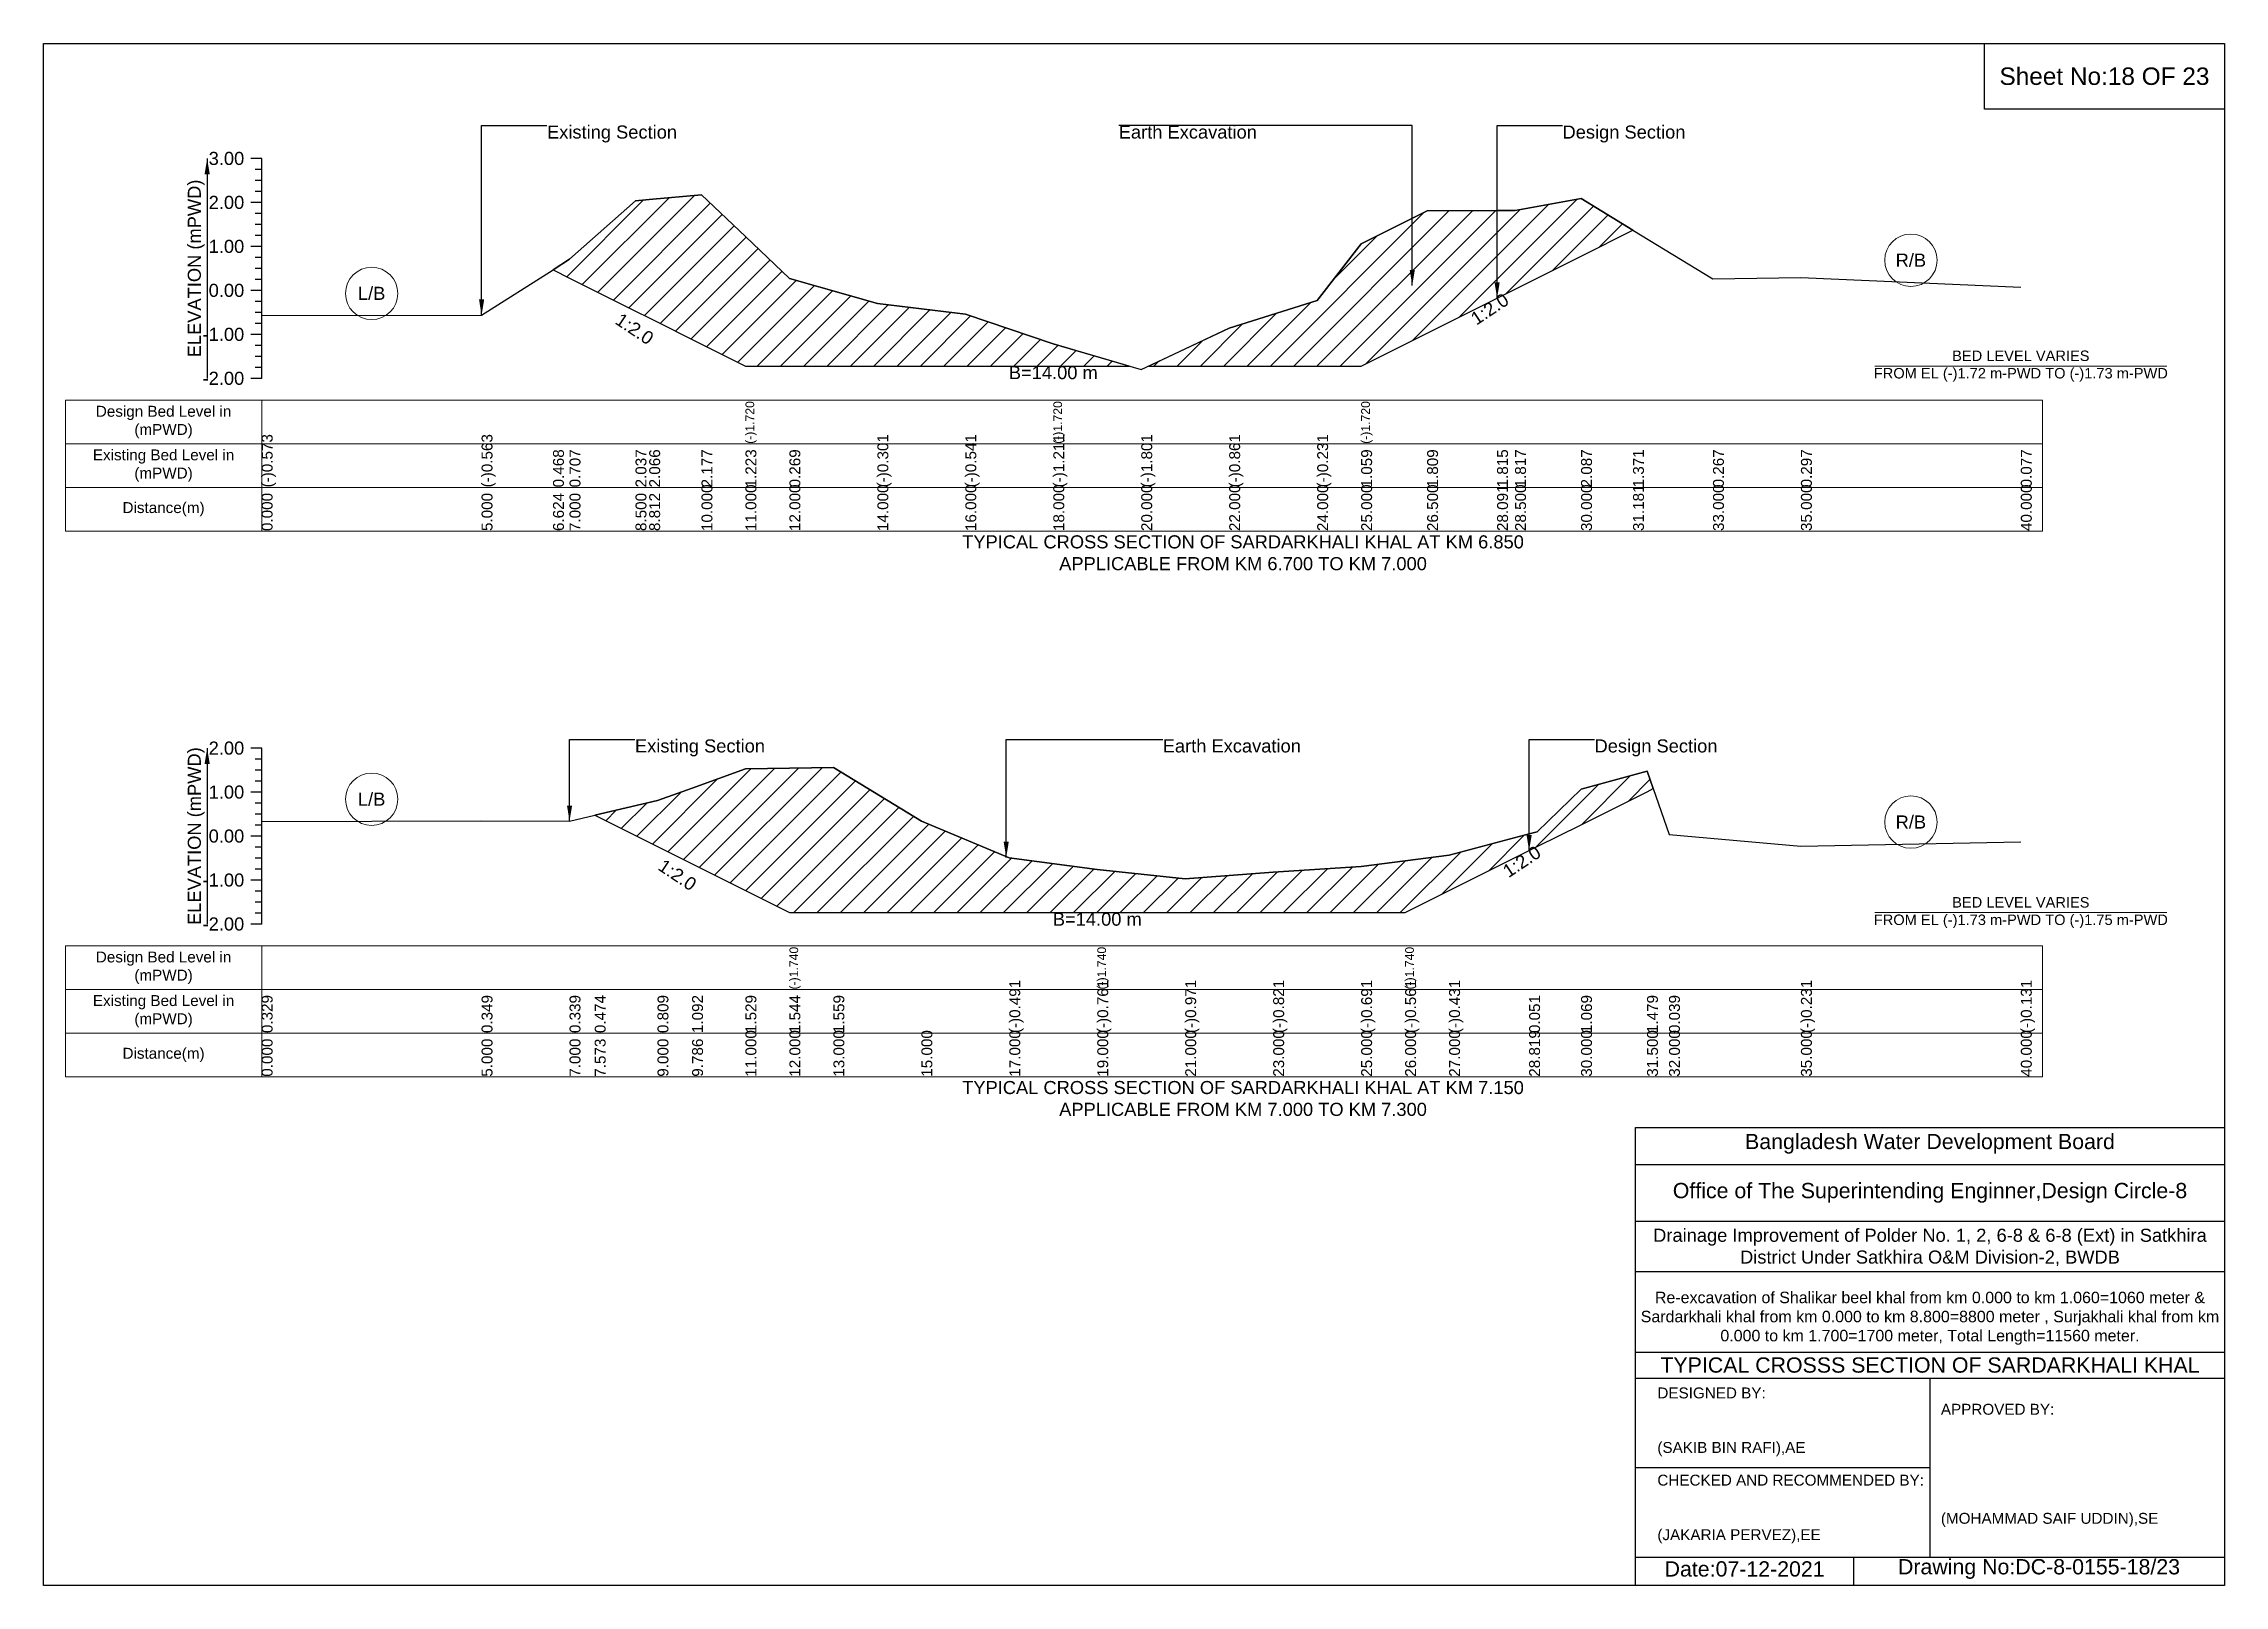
# Model space of a CAD drawing. Header units: inches. Extents: x 93000 to 506000, y -4242 to 0.
# Drawn here: x 270000 to 276000, y -4242 to 0 of the extents above; entities that cross this region are included whole.
import ezdxf

# ---------------------------------------------------------------- set-up
doc = ezdxf.new("R2010")
doc.units = ezdxf.units.IN
doc.header["$LTSCALE"] = 7
doc.header["$MEASUREMENT"] = 0
for name, color, linetype, lineweight in [('Cross section Data Border', 7, 'Continuous', 9), ('Cross Section Labels', 7, 'Continuous', 9), ('Existing_Bed_Level for Xsection', 7, 'Continuous', 25)]:
    doc.layers.add(name, color=color, linetype=linetype, lineweight=lineweight)
doc.styles.get("Standard").update_dxf_attribs({"font": 'arial.ttf'})
doc.dimstyles.get("Standard").update_dxf_attribs({"dimtxt": 0.18, "dimasz": 0.18, "dimexe": 0.18, "dimexo": 0.0625, "dimgap": 0.09, "dimtad": 0, "dimtih": 1, "dimtoh": 1, "dimdec": 4, "dimzin": 0, "dimdsep": 46, "dimtxsty": 'Standard', "dimcen": 0.09, "dimadec": 0, "dimazin": 0, "dimtfac": 1, "dimtdec": 4, "dimtofl": 0, "dimtmove": 0, "dimatfit": 3, "dimfxl": 0, "dimtolj": 1, "dimtzin": 0, "dimarcsym": 0})

msp = doc.modelspace()

# ---------------------------------------------------------------- texts
at = {"attachment_point": 5}
for s, insert, char_height in [('Sheet No:18 OF 23', (275670, -90), 48), ('Bangladesh Water Development Board', (275190, -3027), 42), ('Office of The Superintending Enginner,Design Circle-8', (275190, -3162), 42)]:
    msp.add_mtext(s, dxfattribs=dict(at, insert=insert, char_height=char_height))
for s, insert, char_height, width, attachment_point in [('Drainage Improvement of Polder No. 1, 2, 6-8 & 6-8 (Ext) in Satkhira District Under Satkhira O&M Division-2, BWDB', (275190, -3312), 36, 1680, 5), ('Re-excavation of Shalikar beel khal from km 0.000 to km 1.060=1060 meter & Sardarkhali khal from km 0.000 to km 8.800=8800 meter , Surjakhali khal from km 0.000 to km 1.700=1700 meter, Total Length=11560 meter.', (275190, -3507), 31.4683, 1620, 5), ('TYPICAL CROSSS SECTION OF SARDARKHALI KHAL', (275190, -3636), 42, 1680, 5), ('DESIGNED BY:\\P\\P\\P(SAKIB BIN RAFI),AE', (274440, -3792), 30, 840, 4), ('APPROVED BY:\\P\\P\\P\\P\\P\\P(MOHAMMAD SAIF UDDIN),SE', (275220, -3912), 30, 840, 4), ('CHECKED AND RECOMMENDED BY:\\P\\P\\P(JAKARIA PERVEZ),EE', (274440, -4032), 30, 840, 4), ('Date:07-12-2021', (274680, -4197), 42, 840, 5), ('Drawing No:DC-8-0155-18/23', (275490, -4197), 42, 1320, 5)]:
    msp.add_mtext(s, dxfattribs=dict(insert=insert, char_height=char_height, width=width, attachment_point=attachment_point))
at = {"layer": 'Cross section Data Border', "char_height": 30, "width": 480, "attachment_point": 5}
for s, insert in [('Design Bed Level in (mPWD)', (270330, -1041.1)), ('Existing Bed Level in (mPWD)', (270330, -1161.1)), ('Distance(m)', (270330, -1281.1)), ('Design Bed Level in (mPWD)', (270330, -2542.5)), ('Existing Bed Level in (mPWD)', (270330, -2662.5)), ('Distance(m)', (270330, -2782.5))]:
    msp.add_mtext(s, dxfattribs=dict(at, insert=insert))
at = {"layer": 'Cross Section Labels'}
for s, insert, char_height, attachment_point in [('Existing Section', (271385, -225.3), 36, 1), ('Earth Excavation', (272958, -225.3), 36, 1), ('Design Section', (274179, -225.3), 36, 1), ('R/B', (275137.5, -596), 36, 5), ('L/B', (270902.5, -687.3), 36, 5), ('B=14.00 m', (272778, -887.2), 36, 2), ('BED LEVEL VARIES \\PFROM EL (-)1.72 m-PWD TO (-)1.73 m-PWD', (275440, -887.2), 28.8, 5), ('TYPICAL CROSS SECTION OF SARDARKHALI KHAL AT KM 6.850\\PAPPLICABLE FROM KM 6.700 TO KM 7.000', (273300, -1401.1), 36, 5), ('Existing Section', (271627, -1914.3), 36, 1), ('Earth Excavation', (273079, -1914.3), 36, 1), ('Design Section', (274267.1, -1914.3), 36, 1), ('L/B', (270902.5, -2079), 36, 5), ('R/B', (275137.5, -2141.9), 36, 5), ('B=14.00 m', (272899, -2391), 36, 2), ('BED LEVEL VARIES \\PFROM EL (-)1.73 m-PWD TO (-)1.75 m-PWD', (275440, -2391), 28.8, 5), ('TYPICAL CROSS SECTION OF SARDARKHALI KHAL AT KM 7.150\\PAPPLICABLE FROM KM 7.000 TO KM 7.300', (273300, -2902.5), 36, 5)]:
    msp.add_mtext(s, dxfattribs=dict(at, insert=insert, char_height=char_height, attachment_point=attachment_point))
at = {"layer": 'Cross Section Labels', "char_height": 36, "attachment_point": 2}
for insert, rotation in [((273968.7, -715.3), 33.69007), ((271636, -769.9), 326.30993), ((274056.9, -2235.6), 33.69007), ((271753.9, -2272.3), 326.30993)]:
    msp.add_mtext('1:2.0', dxfattribs=dict(at, insert=insert, rotation=rotation))
at = {"layer": 'Existing_Bed_Level for Xsection', "char_height": 36, "attachment_point": 6}
for s, insert in [('3.00', (270552, -316.1)), ('2.00', (270552, -437.1)), ('1.00', (270552, -558.1)), ('0.00', (270552, -679.1)), ('-1.00', (270552, -800.1)), ('-2.00', (270552, -921.1)), ('2.00', (270552, -1938.5)), ('1.00', (270552, -2059.5)), ('0.00', (270552, -2180.5)), ('-1.00', (270552, -2301.5)), ('-2.00', (270552, -2422.5))]:
    msp.add_mtext(s, dxfattribs=dict(at, insert=insert))
at = {"layer": 'Existing_Bed_Level for Xsection', "rotation": 90}
for s, insert, char_height, attachment_point in [('ELEVATION (mPWD)', (270420, -618.6), 36, 5), ('(-)1.720', (271931, -1101.1), 24, 1), ('(-)1.720', (272778, -1101.1), 24, 1), ('(-)1.720', (273625, -1101.1), 24, 1), ('(-)0.573', (270600, -1221.1), 30, 1), ('(-)0.563', (271205, -1221.1), 30, 1), ('(-)0.301', (272294, -1221.1), 30, 1), ('(-)0.541', (272536, -1221.1), 30, 1), ('(-)1.211', (272778, -1221.1), 30, 1), ('(-)1.801', (273020, -1221.1), 30, 1), ('(-)0.861', (273262, -1221.1), 30, 1), ('(-)0.231', (273504, -1221.1), 30, 1), ('0.468', (271401.5, -1221.1), 30, 1), ('0.707', (271447, -1221.1), 30, 1), ('2.037', (271628.5, -1221.1), 30, 1), ('2.066', (271666.2, -1221.1), 30, 1), ('2.177', (271810, -1221.1), 30, 1), ('1.223', (271931, -1221.1), 30, 1), ('0.269', (272052, -1221.1), 30, 1), ('1.059', (273625, -1221.1), 30, 1), ('1.809', (273806.5, -1221.1), 30, 1), ('1.815', (273999, -1221.1), 30, 1), ('1.817', (274048.5, -1221.1), 30, 1), ('2.087', (274230, -1221.1), 30, 1), ('1.371', (274372.9, -1221.1), 30, 1), ('0.267', (274593, -1221.1), 30, 1), ('0.297', (274835, -1221.1), 30, 1), ('0.077', (275440, -1221.1), 30, 1), ('0.000', (270600, -1341.1), 30, 1), ('5.000', (271205, -1341.1), 30, 1), ('6.624', (271401.5, -1341.1), 30, 1), ('7.000', (271447, -1341.1), 30, 1), ('8.500', (271628.5, -1341.1), 30, 1), ('8.812', (271666.2, -1341.1), 30, 1), ('10.000', (271810, -1341.1), 30, 1), ('11.000', (271931, -1341.1), 30, 1), ('12.000', (272052, -1341.1), 30, 1), ('14.000', (272294, -1341.1), 30, 1), ('16.000', (272536, -1341.1), 30, 1), ('18.000', (272778, -1341.1), 30, 1), ('20.000', (273020, -1341.1), 30, 1), ('22.000', (273262, -1341.1), 30, 1), ('24.000', (273504, -1341.1), 30, 1), ('25.000', (273625, -1341.1), 30, 1), ('26.500', (273806.5, -1341.1), 30, 1), ('28.091', (273999, -1341.1), 30, 1), ('28.500', (274048.5, -1341.1), 30, 1), ('30.000', (274230, -1341.1), 30, 1), ('31.181', (274372.9, -1341.1), 30, 1), ('33.000', (274593, -1341.1), 30, 1), ('35.000', (274835, -1341.1), 30, 1), ('40.000', (275440, -1341.1), 30, 1), ('ELEVATION (mPWD)', (270420, -2180.5), 36, 5), ('(-)1.740', (272052, -2602.5), 24, 1), ('(-)1.740', (272899, -2602.5), 24, 1), ('(-)1.740', (273746, -2602.5), 24, 1), ('(-)0.491', (272657, -2722.5), 30, 1), ('(-)0.761', (272899, -2722.5), 30, 1), ('(-)0.971', (273141, -2722.5), 30, 1), ('(-)0.821', (273383, -2722.5), 30, 1), ('(-)0.691', (273625, -2722.5), 30, 1), ('(-)0.561', (273746, -2722.5), 30, 1), ('(-)0.431', (273867, -2722.5), 30, 1), ('(-)0.231', (274835, -2722.5), 30, 1), ('(-)0.131', (275440, -2722.5), 30, 1), ('0.329', (270600, -2722.5), 30, 1), ('0.349', (271205, -2722.5), 30, 1), ('0.339', (271447, -2722.5), 30, 1), ('0.474', (271516.3, -2722.5), 30, 1), ('0.809', (271689, -2722.5), 30, 1), ('1.092', (271784.2, -2722.5), 30, 1), ('1.529', (271931, -2722.5), 30, 1), ('1.544', (272052, -2722.5), 30, 1), ('1.559', (272173, -2722.5), 30, 1), ('0.051', (274087.1, -2722.5), 30, 1), ('1.069', (274230, -2722.5), 30, 1), ('1.479', (274411.5, -2722.5), 30, 1), ('0.039', (274472, -2722.5), 30, 1), ('0.000', (270600, -2842.5), 30, 1), ('5.000', (271205, -2842.5), 30, 1), ('7.000', (271447, -2842.5), 30, 1), ('7.573', (271516.3, -2842.5), 30, 1), ('9.000', (271689, -2842.5), 30, 1), ('9.786', (271784.2, -2842.5), 30, 1), ('11.000', (271931, -2842.5), 30, 1), ('12.000', (272052, -2842.5), 30, 1), ('13.000', (272173, -2842.5), 30, 1), ('15.000', (272415, -2842.5), 30, 1), ('17.000', (272657, -2842.5), 30, 1), ('19.000', (272899, -2842.5), 30, 1), ('21.000', (273141, -2842.5), 30, 1), ('23.000', (273383, -2842.5), 30, 1), ('25.000', (273625, -2842.5), 30, 1), ('26.000', (273746, -2842.5), 30, 1), ('27.000', (273867, -2842.5), 30, 1), ('28.819', (274087.1, -2842.5), 30, 1), ('30.000', (274230, -2842.5), 30, 1), ('31.500', (274411.5, -2842.5), 30, 1), ('32.000', (274472, -2842.5), 30, 1), ('35.000', (274835, -2842.5), 30, 1), ('40.000', (275440, -2842.5), 30, 1)]:
    msp.add_mtext(s, dxfattribs=dict(at, insert=insert, char_height=char_height, attachment_point=attachment_point))

# ---------------------------------------------------------------- hatches: boundary and pattern name
at = {"layer": 'Existing_Bed_Level for Xsection'}
h = msp.add_hatch(dxfattribs=at)
h.set_pattern_fill('ANSI31', color=256, scale=363, style=0)
h.paths.add_polyline_path([(271401.5, -622.4), (271447, -645.2), (271628.5, -735.9), (271666.2, -754.8), (271810, -826.7), (271931, -887.2), (272052, -887.2), (272294, -887.2), (272536, -887.2), (272778, -887.2), (272986.8, -887.2), (272778, -825.6), (272536, -744.5), (272294, -715.5), (272052, -646.5), (271931, -531.1), (271810, -415.7), (271666.2, -429.1), (271628.5, -432.6), (271447, -593.5)])
h = msp.add_hatch(dxfattribs=at)
h.set_pattern_fill('ANSI31', color=256, scale=363, style=0)
h.paths.add_polyline_path([(273040.9, -887.2), (273262, -887.2), (273504, -887.2), (273625, -887.2), (273806.5, -796.4), (273999, -700.2), (274048.5, -675.4), (274230, -584.7), (274372.9, -513.2), (274230, -426.6), (274048.5, -459.2), (273999, -459.4), (273806.5, -460.2), (273625, -550.9), (273504, -707), (273262, -783.3)])
h = msp.add_hatch(dxfattribs=at)
h.set_pattern_fill('ANSI31', color=256, scale=363, style=0)
h.paths.add_polyline_path([(271516.3, -2123.2), (271689, -2209.5), (271784.2, -2257.1), (271931, -2330.5), (272052, -2391), (272173, -2391), (272415, -2391), (272657, -2391), (272899, -2391), (273141, -2391), (273383, -2391), (273625, -2391), (273746, -2391), (273867, -2330.5), (274087.1, -2220.5), (274109, -2209.5), (274230, -2149), (274411.5, -2058.3), (274428.3, -2049.9), (274411.5, -2001.5), (274230, -2051.2), (274109, -2168.5), (274087.1, -2174.3), (273867, -2232.7), (273746, -2248.4), (273625, -2264.1), (273383, -2279.8), (273141, -2298), (272899, -2272.6), (272657, -2239.9), (272415, -2139.5), (272173, -1991.9), (272052, -1993.7), (271931, -1995.5), (271784.2, -2048.4), (271689, -2082.6)])

# ---------------------------------------------------------------- linework, layer by layer
for points in [[(270000, 0), (276000, 0), (276000, -4242), (270000, -4242)], [(275340, 0), (276000, 0), (276000, -180), (275340, -180)]]:
    msp.add_lwpolyline(points, close=True)
for points in [[(274380, -4242), (274380, -2982), (276000, -2982)], [(274380, -3084), (276000, -3084)], [(274380, -3240), (276000, -3240)], [(274380, -3378), (276000, -3378)], [(274380, -3600), (276000, -3600)], [(274380, -3672), (276000, -3672)], [(275190, -3672), (275190, -4164)], [(274380, -3918), (275190, -3918)], [(274380, -4164), (276000, -4164)], [(274980, -4164), (274980, -4242)]]:
    msp.add_lwpolyline(points)
at = {"layer": 'Cross section Data Border'}
for points in [[(270060, -981.1), (275500, -981.1), (275500, -1341.1), (270060, -1341.1)], [(270060, -2482.5), (275500, -2482.5), (275500, -2842.5), (270060, -2842.5)]]:
    msp.add_lwpolyline(points, close=True, dxfattribs=at)
for points in [[(270600, -981.1), (270600, -1341.1)], [(270060, -1101.1), (275500, -1101.1)], [(270060, -1221.1), (275500, -1221.1)], [(270600, -2482.5), (270600, -2842.5)], [(270060, -2602.5), (275500, -2602.5)], [(270060, -2722.5), (275500, -2722.5)]]:
    msp.add_lwpolyline(points, dxfattribs=at)
at = {"layer": 'Cross Section Labels'}
for points in [[(275038.1, -887.2), (275841.9, -887.2)], [(275038.1, -2391), (275841.9, -2391)]]:
    msp.add_lwpolyline(points, dxfattribs=at)
for centre in [(275137.5, -596), (270902.5, -687.3), (270902.5, -2079), (275137.5, -2141.9)]:
    msp.add_circle(centre, 72, dxfattribs=at)
at = {"layer": 'Existing_Bed_Level for Xsection'}
for points in [[(270600, -316.1), (270570, -316.1)], [(270600, -346.3), (270582, -346.3)], [(270600, -921.1), (270600, -800.1), (270600, -679.1), (270600, -558.1), (270600, -437.1), (270600, -316.1)], [(270600, -376.6), (270582, -376.6)], [(270600, -406.8), (270582, -406.8)], [(270600, -748.4), (271205, -747.2), (271401.5, -622.4), (271447, -593.5), (271628.5, -432.6), (271666.2, -429.1), (271810, -415.7), (271931, -531.1), (271931, -531.1), (272052, -646.5), (272294, -715.5), (272536, -744.5), (272778, -825.6), (272778, -825.6), (273020, -897), (273262, -783.3), (273504, -707), (273625, -550.9), (273625, -550.9), (273806.5, -460.2), (273999, -459.4), (274048.5, -459.2), (274230, -426.6), (274372.9, -513.2), (274593, -646.8), (274835, -643.1), (275440, -669.8)], [(270600, -437.1), (270570, -437.1)], [(270600, -467.3), (270582, -467.3)], [(270600, -497.6), (270582, -497.6)], [(270600, -527.8), (270582, -527.8)], [(270600, -558.1), (270570, -558.1)], [(270600, -588.3), (270582, -588.3)], [(270600, -618.6), (270582, -618.6)], [(270600, -648.8), (270582, -648.8)], [(270600, -679.1), (270570, -679.1)], [(270600, -709.3), (270582, -709.3)], [(270600, -739.6), (270582, -739.6)], [(270600, -769.8), (270582, -769.8)], [(270600, -800.1), (270570, -800.1)], [(270600, -830.3), (270582, -830.3)], [(270600, -860.6), (270582, -860.6)], [(270600, -890.8), (270582, -890.8)], [(270600, -921.1), (270570, -921.1)], [(270600, -1938.5), (270570, -1938.5)], [(270600, -1968.8), (270582, -1968.8)], [(270600, -2422.5), (270600, -2301.5), (270600, -2180.5), (270600, -2059.5), (270600, -1938.5)], [(270600, -1999), (270582, -1999)], [(270600, -2029.3), (270582, -2029.3)], [(270600, -2140.7), (271205, -2138.3), (271447, -2139.5), (271516.3, -2123.2), (271689, -2082.6), (271784.2, -2048.4), (271931, -1995.5), (272052, -1993.7), (272052, -1993.7), (272173, -1991.9), (272415, -2139.5), (272657, -2239.9), (272899, -2272.6), (272899, -2272.6), (273141, -2298), (273383, -2279.8), (273625, -2264.1), (273746, -2248.4), (273746, -2248.4), (273867, -2232.7), (274087.1, -2174.3), (274109, -2168.5), (274230, -2051.2), (274411.5, -2001.5), (274428.3, -2049.9), (274472, -2175.8), (274835, -2208.5), (275440, -2196.4)], [(270600, -2059.5), (270570, -2059.5)], [(270600, -2089.8), (270582, -2089.8)], [(270600, -2120), (270582, -2120)], [(270600, -2150.3), (270582, -2150.3)], [(270600, -2180.5), (270570, -2180.5)], [(270600, -2210.8), (270582, -2210.8)], [(270600, -2241), (270582, -2241)], [(270600, -2271.3), (270582, -2271.3)], [(270600, -2301.5), (270570, -2301.5)], [(270600, -2331.8), (270582, -2331.8)], [(270600, -2362), (270582, -2362)], [(270600, -2392.3), (270582, -2392.3)], [(270600, -2422.5), (270570, -2422.5)]]:
    msp.add_lwpolyline(points, dxfattribs=at)
for points in [[(271401.5, -622.4), (271447, -645.2), (271628.5, -735.9), (271666.2, -754.8), (271810, -826.7), (271931, -887.2), (271931, -887.2), (272052, -887.2), (272294, -887.2), (272536, -887.2), (272778, -887.2), (272778, -887.2), (272986.8, -887.2), (272778, -825.6), (272778, -825.6), (272536, -744.5), (272294, -715.5), (272052, -646.5), (271931, -531.1), (271931, -531.1), (271810, -415.7), (271666.2, -429.1), (271628.5, -432.6), (271447, -593.5)], [(273040.9, -887.2), (273262, -887.2), (273504, -887.2), (273625, -887.2), (273625, -887.2), (273806.5, -796.4), (273999, -700.2), (274048.5, -675.4), (274230, -584.7), (274372.9, -513.2), (274372.9, -513.2), (274372.9, -513.2), (274230, -426.6), (274048.5, -459.2), (273999, -459.4), (273806.5, -460.2), (273625, -550.9), (273625, -550.9), (273504, -707), (273262, -783.3)], [(271516.3, -2123.2), (271689, -2209.5), (271784.2, -2257.1), (271931, -2330.5), (272052, -2391), (272052, -2391), (272173, -2391), (272415, -2391), (272657, -2391), (272899, -2391), (272899, -2391), (273141, -2391), (273383, -2391), (273625, -2391), (273746, -2391), (273746, -2391), (273867, -2330.5), (274087.1, -2220.5), (274109, -2209.5), (274230, -2149), (274411.5, -2058.3), (274428.3, -2049.9), (274411.5, -2001.5), (274230, -2051.2), (274109, -2168.5), (274087.1, -2174.3), (273867, -2232.7), (273746, -2248.4), (273746, -2248.4), (273625, -2264.1), (273383, -2279.8), (273141, -2298), (272899, -2272.6), (272899, -2272.6), (272657, -2239.9), (272415, -2139.5), (272173, -1991.9), (272052, -1993.7), (272052, -1993.7), (271931, -1995.5), (271784.2, -2048.4), (271689, -2082.6)]]:
    msp.add_lwpolyline(points, close=True, dxfattribs=at)

msp.set_redraw_order([(e.dxf.handle, doc.entitydb.next_handle()) for e in msp.query("TEXT MTEXT ATTDEF DIMENSION ARC_DIMENSION")])  # texts and dimensions are drawn at this point

# ---------------------------------------------------------------- leaders
at = {"layer": 'Cross Section Labels', "annotation_type": 0, "has_hookline": 1}
for points, hookline_direction, text_width in [([(271205, -747.2), (271205, -225.3), (271384.9, -225.3)], 0, 350.4), ([(273765.6, -665.7), (273765.6, -225.3), (272958.1, -225.3)], 1, 372.7), ([(273999, -700.2), (273999, -225.3), (274178.9, -225.3)], 0, 330.9), ([(271447, -2139.5), (271447, -1914.3), (271626.9, -1914.3)], 0, 350.4), ([(272648.4, -2239.1), (272648.4, -1914.3), (273078.9, -1914.3)], 0, 372.7), ([(274087.1, -2220.5), (274087.1, -1914.3), (274267.1, -1914.3)], 0, 330.9)]:
    msp.add_leader(points, dimstyle='Standard', override={"dimasz": 43.2}, dxfattribs=dict(at, hookline_direction=hookline_direction, text_width=text_width))
at = {"layer": 'Existing_Bed_Level for Xsection'}
for points in [[(270450, -316.1), (270450, -921.1)], [(270450, -1938.5), (270450, -2422.5)]]:
    msp.add_leader(points, dimstyle='Standard', override={"dimasz": 43.2}, dxfattribs=at)

doc.saveas('drawing.dxf')
